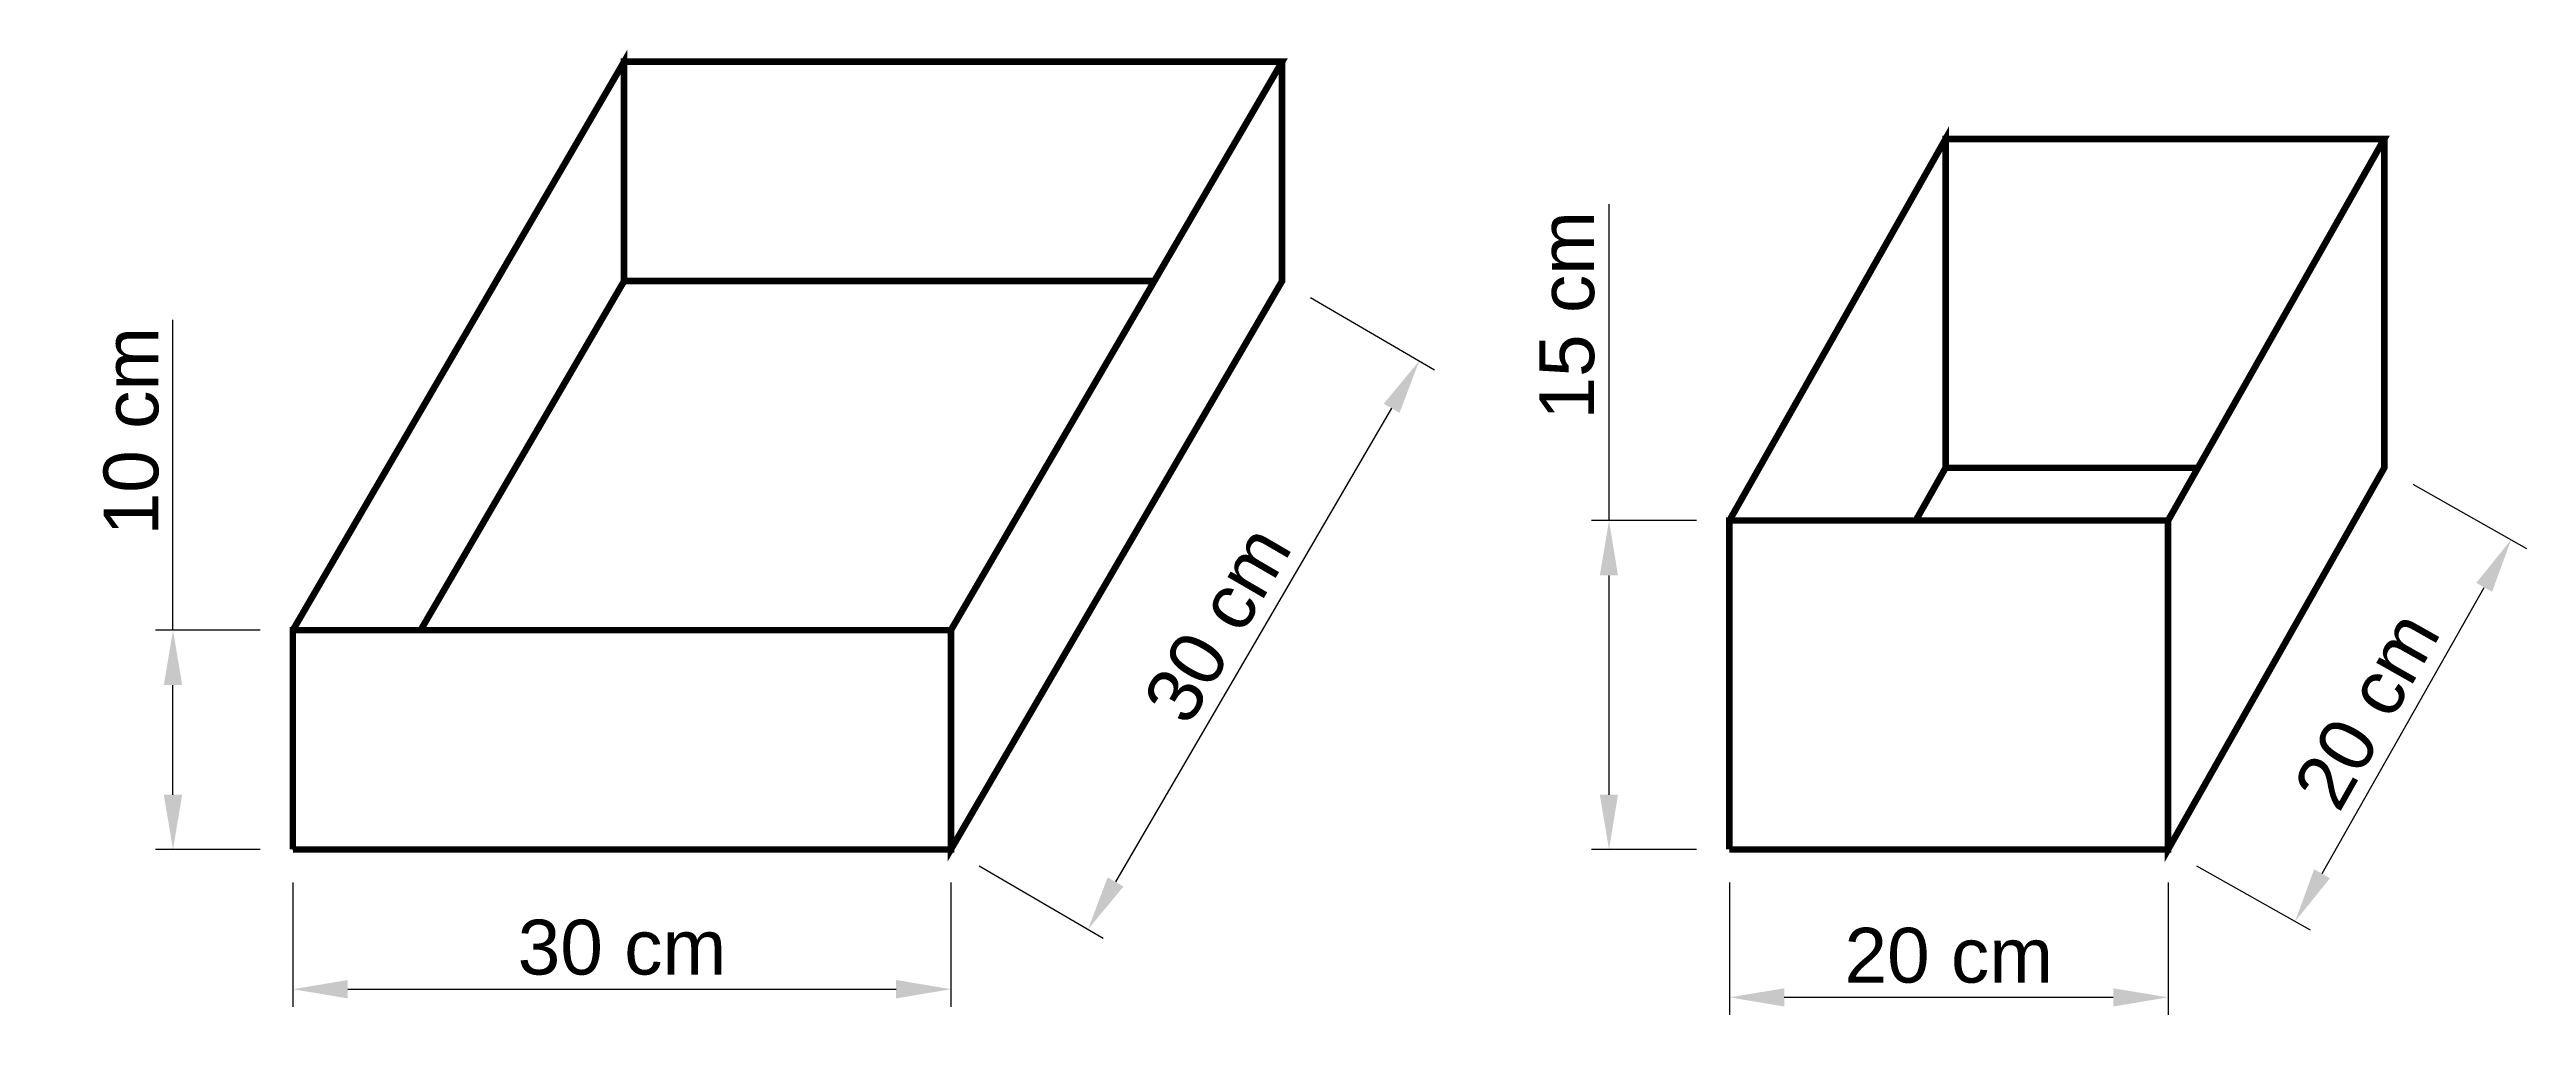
# Model space of a CAD drawing. Header units: millimetres. Extents: x 2013 to 40187, y -1301 to 14809.
# Drawn here: x 8141 to 9271, y 14359 to 14809 of the extents above; entities outside this region: 3.
import ezdxf

# ---------------------------------------------------------------- set-up
doc = ezdxf.new("R2010")
doc.units = ezdxf.units.MM
doc.layers.add('CapaCOTAS', color=252, linetype='Continuous')
doc.styles.get("Standard").update_dxf_attribs({"font": 'arial.ttf'})
doc.dimstyles.new('Redya_cm', dxfattribs={"dimtxt": 2.5, "dimasz": 2.5, "dimexe": 0.8, "dimexo": 1.5, "dimtad": 1, "dimlfac": 0.1, "dimtxsty": 'Standard', "dimcen": 0, "dimadec": 0, "dimazin": 0, "dimtfac": 1, "dimtmove": 0, "dimatfit": 3, "dimfxl": 1, "dimarcsym": 0})

# ---------------------------------------------------------------- blocks, each defined once
blk = doc.blocks.new('*D11')
at = {"layer": 'CapaCOTAS', "color": 0, "lineweight": -2, "transparency": 16777216}
for p, q in [((8716.2, 14696.3), (8772.7, 14663.4)), ((8753.2, 14645.8), (8627.3, 14429.8)), ((8565.2, 14437.1), (8621.7, 14404.2))]:
    blk.add_line(p, q, dxfattribs=at)
at = {"layer": 'CapaCOTAS', "color": 0, "transparency": 16777216}
for points in [[(8749.6, 14647.9), (8756.8, 14643.7), (8765.8, 14667.4)], [(8623.7, 14431.9), (8630.9, 14427.7), (8614.8, 14408.2)]]:
    blk.add_solid(points, dxfattribs=at)
at = {"layer": 'Defpoints', "color": 0, "transparency": 16777216}
for p in [(8703.3, 14703.8), (8552.3, 14444.6), (8614.8, 14408.2)]:
    blk.add_point(p, dxfattribs=at)
at = {"layer": 'CapaCOTAS', "color": 0, "transparency": 16777216, "insert": (8673.8, 14547.4), "char_height": 25, "attachment_point": 5, "rotation": 59.7781}
blk.add_mtext('30 cm', dxfattribs=at)
blk = doc.blocks.new('*D12')
at = {"layer": 'CapaCOTAS', "color": 0, "lineweight": -2, "transparency": 16777216}
for p, q in [((9218.8, 14611.2), (9270.6, 14581.9)), ((9177.4, 14433.6), (9251.3, 14564.1)), ((9120.2, 14437.2), (9172, 14407.9))]:
    blk.add_line(p, q, dxfattribs=at)
at = {"layer": 'CapaCOTAS', "color": 0, "transparency": 16777216}
for points in [[(9247.7, 14566.2), (9254.9, 14562.1), (9263.6, 14585.9)], [(9173.8, 14435.6), (9181, 14431.5), (9165.1, 14411.8)]]:
    blk.add_solid(points, dxfattribs=at)
at = {"layer": 'Defpoints', "color": 0, "transparency": 16777216}
for p in [(9205.8, 14618.6), (9263.6, 14585.9), (9107.2, 14444.6)]:
    blk.add_point(p, dxfattribs=at)
at = {"layer": 'CapaCOTAS', "color": 0, "transparency": 16777216, "insert": (9197.8, 14508.2), "char_height": 25, "attachment_point": 5, "rotation": 60.4756}
blk.add_mtext('20 cm', dxfattribs=at)
blk = doc.blocks.new('*D13')
at = {"layer": 'CapaCOTAS', "color": 0, "lineweight": -2, "transparency": 16777216}
for p, q in [((8252.3, 14429.6), (8252.3, 14372.9)), ((8552.3, 14429.6), (8552.3, 14372.9)), ((8277.3, 14380.9), (8527.3, 14380.9))]:
    blk.add_line(p, q, dxfattribs=at)
at = {"layer": 'CapaCOTAS', "color": 0, "transparency": 16777216}
for points in [[(8277.3, 14385.1), (8277.3, 14376.7), (8252.3, 14380.9)], [(8527.3, 14385.1), (8527.3, 14376.7), (8552.3, 14380.9)]]:
    blk.add_solid(points, dxfattribs=at)
at = {"layer": 'Defpoints', "color": 0, "transparency": 16777216}
for p in [(8252.3, 14444.6), (8552.3, 14444.6), (8552.3, 14380.9)]:
    blk.add_point(p, dxfattribs=at)
at = {"layer": 'CapaCOTAS', "color": 0, "transparency": 16777216, "insert": (8402.3, 14399.9), "char_height": 25, "attachment_point": 5}
blk.add_mtext('30 cm', dxfattribs=at)
blk = doc.blocks.new('*D14')
at = {"layer": 'CapaCOTAS', "color": 0, "lineweight": -2, "transparency": 16777216}
for p, q in [((8907.2, 14429.6), (8907.2, 14369.2)), ((9107.2, 14429.6), (9107.2, 14369.2)), ((8932.2, 14377.2), (9082.2, 14377.2))]:
    blk.add_line(p, q, dxfattribs=at)
at = {"layer": 'CapaCOTAS', "color": 0, "transparency": 16777216}
for points in [[(8932.2, 14381.3), (8932.2, 14373), (8907.2, 14377.2)], [(9082.2, 14381.3), (9082.2, 14373), (9107.2, 14377.2)]]:
    blk.add_solid(points, dxfattribs=at)
at = {"layer": 'Defpoints', "color": 0, "transparency": 16777216}
for p in [(8907.2, 14444.6), (9107.2, 14444.6), (9107.2, 14377.2)]:
    blk.add_point(p, dxfattribs=at)
at = {"layer": 'CapaCOTAS', "color": 0, "transparency": 16777216, "insert": (9007.2, 14396.2), "char_height": 25, "attachment_point": 5}
blk.add_mtext('20 cm', dxfattribs=at)
blk = doc.blocks.new('*D15')
at = {"layer": 'CapaCOTAS', "color": 0, "lineweight": -2, "transparency": 16777216}
for p, q in [((8197.6, 14544.6), (8197.6, 14686.2)), ((8237.3, 14544.6), (8189.6, 14544.6)), ((8197.6, 14469.6), (8197.6, 14519.6)), ((8237.3, 14444.6), (8189.6, 14444.6))]:
    blk.add_line(p, q, dxfattribs=at)
at = {"layer": 'CapaCOTAS', "color": 0, "transparency": 16777216}
for points in [[(8193.4, 14519.6), (8201.8, 14519.6), (8197.6, 14544.6)], [(8193.4, 14469.6), (8201.8, 14469.6), (8197.6, 14444.6)]]:
    blk.add_solid(points, dxfattribs=at)
at = {"layer": 'Defpoints', "color": 0, "transparency": 16777216}
for p in [(8252.3, 14544.6), (8197.6, 14444.6), (8252.3, 14444.6)]:
    blk.add_point(p, dxfattribs=at)
at = {"layer": 'CapaCOTAS', "color": 0, "transparency": 16777216, "insert": (8178.6, 14635.4), "char_height": 25, "attachment_point": 5, "rotation": 90}
blk.add_mtext('10 cm', dxfattribs=at)
blk = doc.blocks.new('*D16')
at = {"layer": 'CapaCOTAS', "color": 0, "lineweight": -2, "transparency": 16777216}
for p, q in [((8852.3, 14594.6), (8852.3, 14738.9)), ((8892.2, 14594.6), (8844.3, 14594.6)), ((8852.3, 14469.6), (8852.3, 14569.6)), ((8892.2, 14444.6), (8844.3, 14444.6))]:
    blk.add_line(p, q, dxfattribs=at)
at = {"layer": 'CapaCOTAS', "color": 0, "transparency": 16777216}
for points in [[(8848.1, 14569.6), (8856.4, 14569.6), (8852.3, 14594.6)], [(8848.1, 14469.6), (8856.4, 14469.6), (8852.3, 14444.6)]]:
    blk.add_solid(points, dxfattribs=at)
at = {"layer": 'Defpoints', "color": 0, "transparency": 16777216}
for p in [(8852.3, 14594.6), (8907.2, 14594.6), (8907.2, 14444.6)]:
    blk.add_point(p, dxfattribs=at)
at = {"layer": 'CapaCOTAS', "color": 0, "transparency": 16777216, "insert": (8833.2, 14688.2), "char_height": 25, "attachment_point": 5, "rotation": 90}
blk.add_mtext('15 cm', dxfattribs=at)
blk = doc.blocks.new('*D9')
at = {"layer": 'CapaCOTAS', "color": 0, "lineweight": -2, "transparency": 16777216}
for p, q in [((32230.5, 9929.2), (32195.5, 9868.5)), ((32244.2, 9927), (32231.6, 9934.3)), ((32204.2, 9857.8), (32191.6, 9865))]:
    blk.add_line(p, q, dxfattribs=at)
at = {"layer": 'CapaCOTAS', "color": 0, "transparency": 16777216}
for points in [[(32229.8, 9929.6), (32231.2, 9928.7), (32233, 9933.5)], [(32194.8, 9869), (32196.2, 9868.1), (32193, 9864.2)]]:
    blk.add_solid(points, dxfattribs=at)
at = {"layer": 'Defpoints', "color": 0, "transparency": 16777216}
for p in [(32246.8, 9925.5), (32193, 9864.2), (32206.8, 9856.3)]:
    blk.add_point(p, dxfattribs=at)
at = {"layer": 'CapaCOTAS', "color": 0, "transparency": 16777216, "insert": (32209.7, 9900.7), "char_height": 5, "attachment_point": 5, "rotation": 60}
blk.add_mtext('8 cm', dxfattribs=at)
blk = doc.blocks.new('*D10')
at = {"layer": 'CapaCOTAS', "color": 0, "lineweight": -2, "transparency": 16777216}
for p, q in [((32289.8, 9856.3), (32383.4, 9856.3)), ((32381.8, 9851.3), (32381.8, 9792)), ((32289.8, 9787), (32383.4, 9787))]:
    blk.add_line(p, q, dxfattribs=at)
at = {"layer": 'CapaCOTAS', "color": 0, "transparency": 16777216}
for points in [[(32380.9, 9851.3), (32382.6, 9851.3), (32381.8, 9856.3)], [(32380.9, 9792), (32382.6, 9792), (32381.8, 9787)]]:
    blk.add_solid(points, dxfattribs=at)
at = {"layer": 'Defpoints', "color": 0, "transparency": 16777216}
for p in [(32286.8, 9856.3), (32286.8, 9787), (32381.8, 9787)]:
    blk.add_point(p, dxfattribs=at)
at = {"layer": 'CapaCOTAS', "color": 0, "transparency": 16777216, "insert": (32377.5, 9821.6), "char_height": 5, "attachment_point": 5, "rotation": 90}
blk.add_mtext('6,93 cm', dxfattribs=at)

msp = doc.modelspace()

# ---------------------------------------------------------------- linework, layer by layer
for p, q in [((8403.258, 14803.832), (8252.252, 14544.607)), ((8703.258, 14803.832), (8403.258, 14803.832)), ((8403.258, 14703.832), (8403.258, 14803.832)), ((8703.258, 14803.832), (8552.252, 14544.607)), ((8703.258, 14703.832), (8703.258, 14803.832)), ((9005.751, 14768.637), (8907.192, 14594.607)), ((9005.751, 14618.637), (9005.751, 14768.637)), ((9005.751, 14768.637), (9205.751, 14768.637)), ((9205.751, 14768.637), (9107.192, 14594.607)), ((9205.751, 14618.637), (9205.751, 14768.637)), ((8552.252, 14444.607), (8703.258, 14703.832)), ((9107.192, 14444.607), (9205.751, 14618.637)), ((9107.192, 14594.607), (8907.192, 14594.607)), ((8907.192, 14594.607), (8907.192, 14444.607)), ((9107.192, 14444.607), (9107.192, 14594.607)), ((8552.252, 14544.607), (8252.252, 14544.607)), ((8252.252, 14544.607), (8252.252, 14444.607)), ((8552.252, 14444.607), (8552.252, 14544.607)), ((8252.252, 14444.607), (8552.252, 14444.607)), ((8907.192, 14444.607), (9107.192, 14444.607))]:
    msp.add_line(p, q)
at = {"const_width": 3}
for points in [[(8252.252, 14444.607), (8552.252, 14444.607), (8552.252, 14544.607), (8252.252, 14544.607), (8252.252, 14444.607), (8252.252, 14544.607), (8403.258, 14803.832), (8403.258, 14703.832), (8310.505, 14544.607), (8403.258, 14703.832), (8645.005, 14703.832), (8403.258, 14703.832), (8403.258, 14803.832), (8703.258, 14803.832), (8552.252, 14544.607), (8552.252, 14444.607), (8703.258, 14703.832), (8703.258, 14803.832)], [(8907.192, 14444.607), (9107.192, 14444.607), (9107.192, 14594.607), (8907.192, 14594.607), (8907.192, 14444.607), (8907.192, 14594.607), (9005.751, 14768.637), (9005.751, 14618.637), (8992.142, 14594.607), (9005.751, 14618.637), (9120.801, 14618.637), (9005.751, 14618.637), (9005.751, 14768.637), (9205.751, 14768.637), (9107.192, 14594.607), (9107.192, 14444.607), (9205.751, 14618.637), (9205.751, 14768.637)]]:
    msp.add_lwpolyline(points, dxfattribs=at)
at = {"const_width": 1}
msp.add_lwpolyline([(32246.802, 9925.534), (32206.802, 9856.252), (32246.802, 9786.97), (32326.802, 9786.97), (32366.802, 9856.252), (32326.802, 9925.534)], close=True, dxfattribs=at)

# ---------------------------------------------------------------- dimensions: what is measured, and where the dimension line sits
at = {"layer": 'CapaCOTAS'}
for base, p1, p2, picture, middle in [((8852.252, 14594.607), (8907.192, 14444.607), (8907.192, 14594.607), '*D16', (8852.252, 14688.165)), ((8197.607, 14444.607), (8252.252, 14544.607), (8252.252, 14444.607), '*D15', (8197.607, 14635.383))]:
    dim = msp.add_linear_dim(base=base, p1=p1, p2=p2, angle=90, dimstyle='Redya_cm', override={"dimpost": ' cm'}, dxfattribs=at)
    dim.commit()
    dim.dimension.update_dxf_attribs({"geometry": picture, "text_midpoint": middle, "dimtype": 160})
for p1, p2, distance, picture, middle in [((8703.258, 14703.832), (8552.252, 14444.607), 72.339, '*D11', (8673.824, 14547.383)), ((9107.192, 14444.607), (9205.751, 14618.637), -66.501, '*D12', (9197.792, 14508.221)), ((32246.802, 9925.534), (32206.802, 9856.252), -15.906, '*D9', (32209.734, 9900.747)), ((32286.802, 9856.252), (32286.802, 9786.97), 94.963, '*D10', (32377.51, 9821.611))]:
    dim = msp.add_aligned_dim(p1=p1, p2=p2, distance=distance, dimstyle='Redya_cm', override={"dimpost": ' cm'}, dxfattribs=at)
    dim.commit()
    dim.dimension.update_dxf_attribs({"geometry": picture, "text_midpoint": middle})
for base, p1, p2, picture, middle in [((8552.252, 14380.903), (8252.252, 14444.607), (8552.252, 14444.607), '*D13', (8402.252, 14399.926)), ((9107.192, 14377.153), (8907.192, 14444.607), (9107.192, 14444.607), '*D14', (9007.192, 14396.167))]:
    dim = msp.add_linear_dim(base=base, p1=p1, p2=p2, dimstyle='Redya_cm', override={"dimpost": ' cm'}, dxfattribs=at)
    dim.commit()
    dim.dimension.update_dxf_attribs({"geometry": picture, "text_midpoint": middle})

doc.saveas('drawing.dxf')
